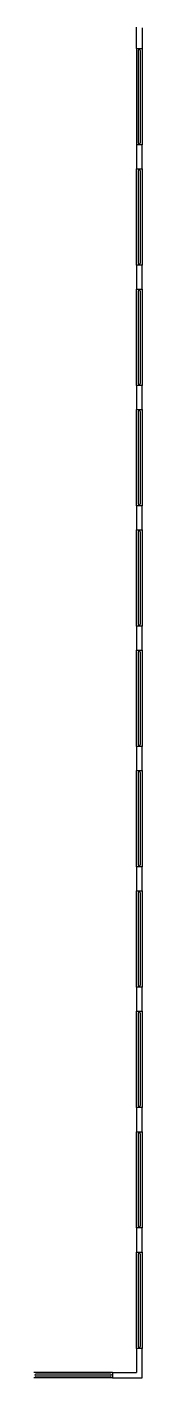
# Model space of a CAD drawing. Header units: inches. Extents: x -88 to 2437, y -52 to 1673.
# Drawn here: x 1802 to 1909, y 326 to 1673 of the extents above; entities that cross this region are included whole.
import ezdxf

# ---------------------------------------------------------------- set-up
doc = ezdxf.new("R2010")
doc.units = ezdxf.units.IN
doc.header["$LTSCALE"] = 10
doc.header["$MEASUREMENT"] = 0
doc.layers.add('A-FLOR', color=3, linetype='CONTINUOUS')
doc.layers.add('A-WALL', color=5, linetype='CONTINUOUS')

msp = doc.modelspace()

# ---------------------------------------------------------------- linework, layer by layer
at = {"layer": 'A-FLOR'}
for p, q in [((1905.6, 1649.9), (1905.6, 1557.9)), ((1907.6, 1649.9), (1907.6, 1557.9)), ((1905.6, 1529.9), (1905.6, 1437.9)), ((1907.6, 1529.9), (1907.6, 1437.9)), ((1905.6, 1409.9), (1905.6, 1317.9)), ((1907.6, 1409.9), (1907.6, 1317.9)), ((1905.6, 1289.9), (1905.6, 1197.9)), ((1907.6, 1289.9), (1907.6, 1197.9)), ((1905.6, 1169.9), (1905.6, 1077.9)), ((1907.6, 1169.9), (1907.6, 1077.9)), ((1905.6, 1049.9), (1905.6, 957.9)), ((1907.6, 1049.9), (1907.6, 957.9)), ((1905.6, 929.9), (1905.6, 837.9)), ((1907.6, 929.9), (1907.6, 837.9)), ((1905.6, 809.9), (1905.6, 717.9)), ((1907.6, 809.9), (1907.6, 717.9)), ((1905.6, 689.9), (1905.6, 597.9)), ((1907.6, 689.9), (1907.6, 597.9)), ((1905.6, 569.9), (1905.6, 477.9)), ((1907.6, 569.9), (1907.6, 477.9)), ((1905.6, 449.9), (1905.6, 357.9)), ((1907.6, 449.9), (1907.6, 357.9)), ((1877.8, 330.1), (1803.8, 330.1)), ((1877.8, 328.1), (1803.8, 328.1))]:
    msp.add_line(p, q, dxfattribs=at)
for centre, start, end in [((1906.6, 1649.9), 0, 180), ((1906.6, 1557.9), 180, 0), ((1906.6, 1529.9), 0, 180), ((1906.6, 1437.9), 180, 0), ((1906.6, 1409.9), 0, 180), ((1906.6, 1317.9), 180, 0), ((1906.6, 1289.9), 0, 180), ((1906.6, 1197.9), 180, 0), ((1906.6, 1169.9), 0, 180), ((1906.6, 1077.9), 180, 0), ((1906.6, 1049.9), 0, 180), ((1906.6, 957.9), 180, 0), ((1906.6, 929.9), 0, 180), ((1906.6, 837.9), 180, 0), ((1906.6, 809.9), 0, 180), ((1906.6, 717.9), 180, 0), ((1906.6, 689.9), 0, 180), ((1906.6, 597.9), 180, 0), ((1906.6, 569.9), 0, 180), ((1906.6, 477.9), 180, 0), ((1906.6, 449.9), 0, 180), ((1906.6, 357.9), 180, 0)]:
    msp.add_arc(centre, 1, start, end, dxfattribs=at)
at = {"layer": 'A-FLOR', "extrusion": (5.11452e-05, 1.68319e-14, 1)}
for centre, start, end in [((1803.8, 329.1, 0.1), 90, 270), ((1877.8, 329.1, 0.1), 270, 90)]:
    msp.add_arc(centre, 1, start, end, dxfattribs=at)
at = {"layer": 'A-WALL'}
for p, q in [((1903.8, 1651.9), (1903.8, 1673.2)), ((1909.3, 1672.3), (1909.3, 1651.9)), ((1903.8, 1651.9), (1903.8, 1555.9)), ((1903.8, 1651.9), (1909.3, 1651.9)), ((1909.3, 1651.9), (1909.3, 1555.9)), ((1909.3, 1555.9), (1903.8, 1555.9)), ((1903.8, 1555.9), (1903.8, 1531.9)), ((1909.3, 1531.9), (1909.3, 1555.9)), ((1903.8, 1435.9), (1903.8, 1531.9)), ((1903.8, 1531.9), (1909.3, 1531.9)), ((1909.3, 1531.9), (1909.3, 1435.9)), ((1909.3, 1435.9), (1903.8, 1435.9)), ((1903.8, 1435.9), (1903.8, 1411.9)), ((1909.3, 1411.9), (1909.3, 1435.9)), ((1903.8, 1315.9), (1903.8, 1411.9)), ((1903.8, 1411.9), (1909.3, 1411.9)), ((1909.3, 1411.9), (1909.3, 1315.9)), ((1903.8, 1315.9), (1903.8, 1291.9)), ((1909.3, 1315.9), (1903.8, 1315.9)), ((1909.3, 1291.9), (1909.3, 1315.9)), ((1903.8, 1195.9), (1903.8, 1291.9)), ((1903.8, 1291.9), (1909.3, 1291.9)), ((1909.3, 1291.9), (1909.3, 1195.9)), ((1909.3, 1195.9), (1903.8, 1195.9)), ((1903.8, 1195.9), (1903.8, 1171.9)), ((1909.3, 1171.9), (1909.3, 1195.9)), ((1903.8, 1075.9), (1903.8, 1171.9)), ((1903.8, 1171.9), (1909.3, 1171.9)), ((1909.3, 1171.9), (1909.3, 1075.9)), ((1909.3, 1075.9), (1903.8, 1075.9)), ((1903.8, 1075.9), (1903.8, 1051.9)), ((1909.3, 1051.9), (1909.3, 1075.9)), ((1903.8, 955.9), (1903.8, 1051.9)), ((1903.8, 1051.9), (1909.3, 1051.9)), ((1909.3, 1051.9), (1909.3, 955.9)), ((1909.3, 955.9), (1903.8, 955.9)), ((1903.8, 955.9), (1903.8, 931.9)), ((1909.3, 931.9), (1909.3, 955.9)), ((1903.8, 835.9), (1903.8, 931.9)), ((1903.8, 931.9), (1909.3, 931.9)), ((1909.3, 931.9), (1909.3, 835.9)), ((1909.3, 835.9), (1903.8, 835.9)), ((1903.8, 835.9), (1903.8, 811.9)), ((1909.3, 811.9), (1909.3, 835.9)), ((1903.8, 715.9), (1903.8, 811.9)), ((1903.8, 811.9), (1909.3, 811.9)), ((1909.3, 811.9), (1909.3, 715.9)), ((1909.3, 715.9), (1903.8, 715.9)), ((1903.8, 715.9), (1903.8, 691.9)), ((1909.3, 691.9), (1909.3, 715.9)), ((1903.8, 595.9), (1903.8, 691.9)), ((1903.8, 691.9), (1909.3, 691.9)), ((1909.3, 691.9), (1909.3, 595.9)), ((1909.3, 595.9), (1903.8, 595.9)), ((1903.8, 595.9), (1903.8, 571.9)), ((1909.3, 571.9), (1909.3, 595.9)), ((1903.8, 475.9), (1903.8, 571.9)), ((1903.8, 571.9), (1909.3, 571.9)), ((1909.3, 571.9), (1909.3, 475.9)), ((1909.3, 475.9), (1903.8, 475.9)), ((1903.8, 475.9), (1903.8, 451.9)), ((1909.3, 451.9), (1909.3, 475.9)), ((1903.8, 355.9), (1903.8, 451.9)), ((1903.8, 451.9), (1909.3, 451.9)), ((1909.3, 451.9), (1909.3, 355.9)), ((1903.8, 355.9), (1903.8, 331.9)), ((1909.3, 355.9), (1903.8, 355.9)), ((1909.3, 326.4), (1909.3, 355.9)), ((1879.8, 331.9), (1801.8, 331.9)), ((1879.8, 326.4), (1801.8, 326.4)), ((1879.8, 331.9), (1879.8, 326.4)), ((1879.8, 331.9), (1903.8, 331.9)), ((1879.8, 326.4), (1909.3, 326.4))]:
    msp.add_line(p, q, dxfattribs=at)

doc.saveas('drawing.dxf')
